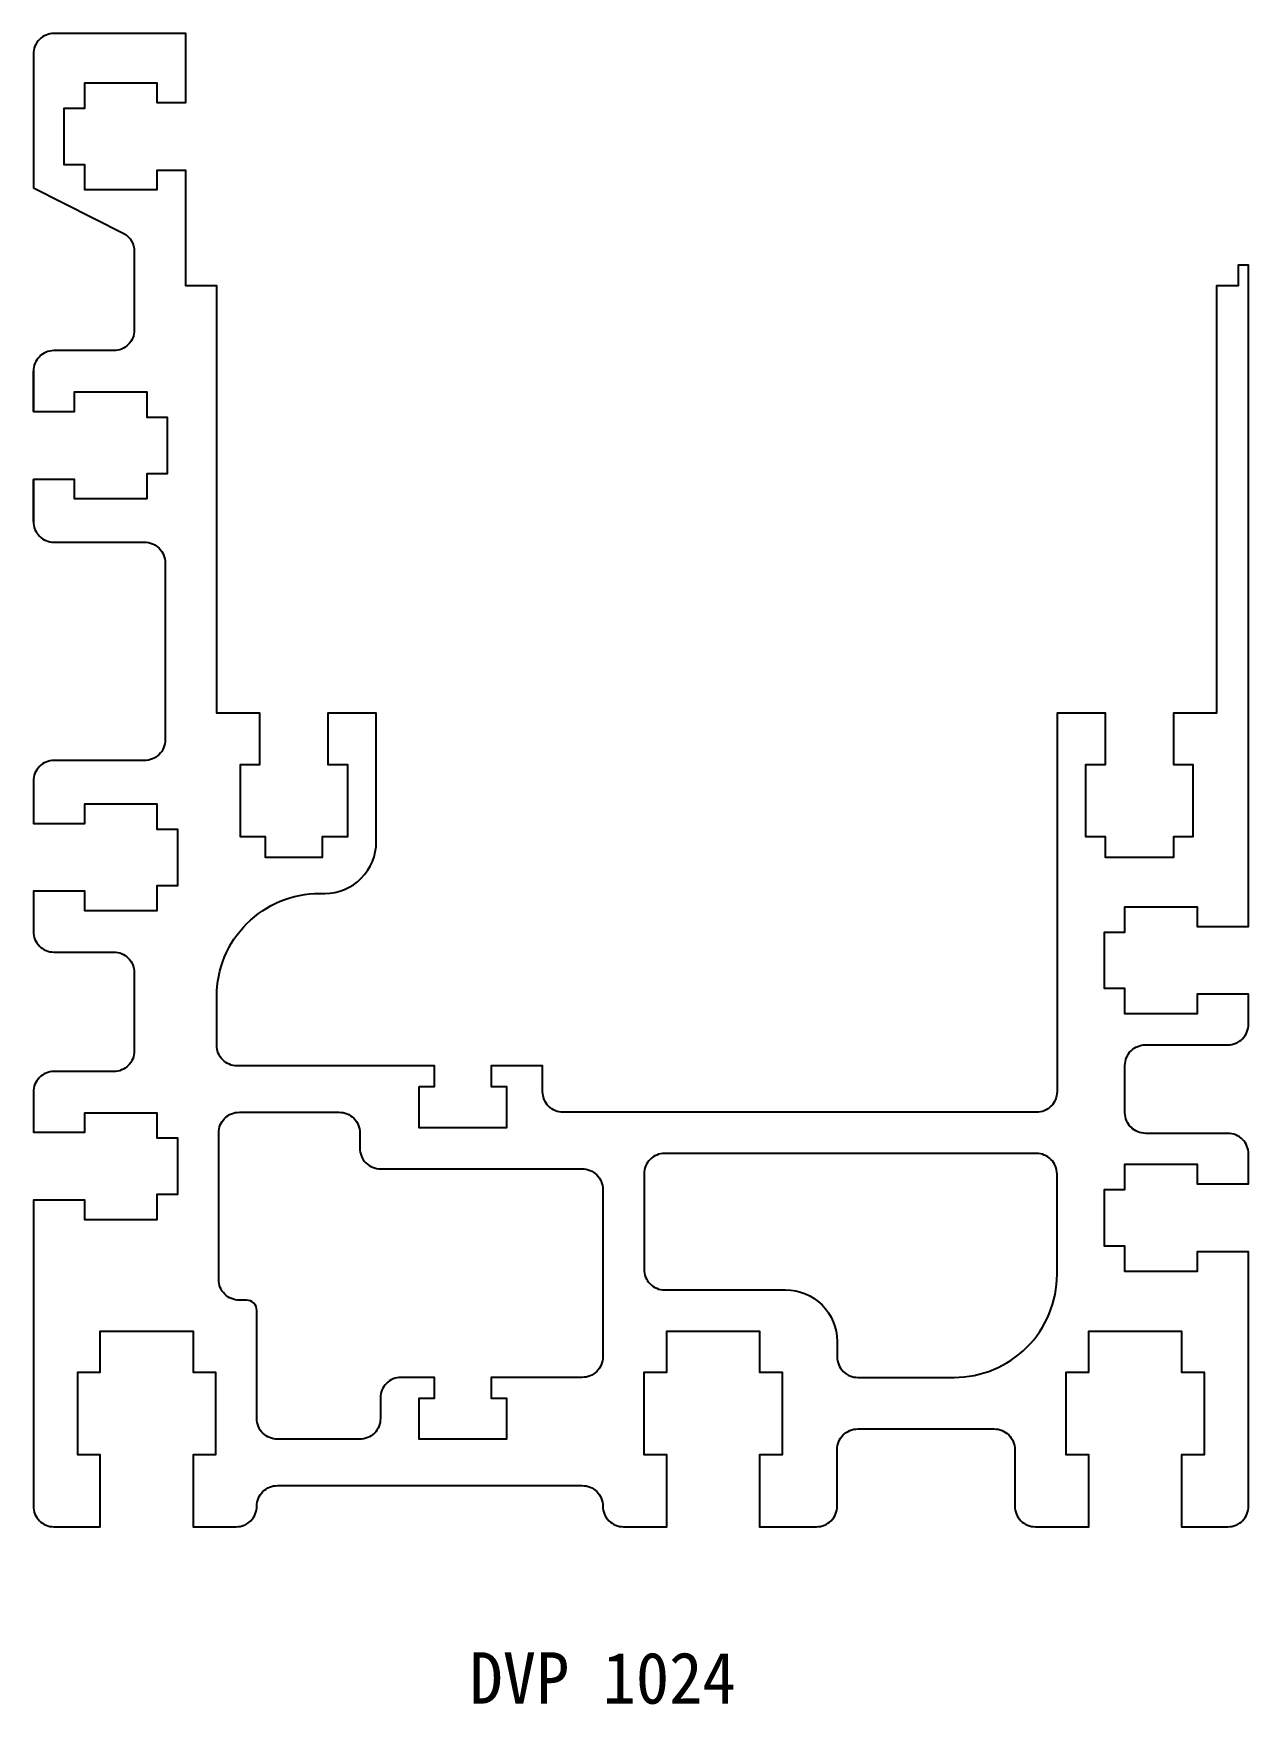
# Model space of a CAD drawing. Extents: x 2157 to 12417, y 247 to 1676.
# Drawn here: x 3145 to 3263, y 253 to 415.3 of the extents above; entities that cross this region are included whole.
import ezdxf

# ---------------------------------------------------------------- set-up
doc = ezdxf.new("R2010")
doc.units = 0
doc.header["$LTSCALE"] = 8
doc.layers.get('0').update_dxf_attribs({"linetype": 'CONTINUOUS'})
doc.layers.add('AM_0', color=7, linetype='CONTINUOUS', lineweight=30)
doc.styles.add('궁서체', font='')
doc.styles.get('궁서체').set_extended_font_data('GungsuhChe')

msp = doc.modelspace()

# ---------------------------------------------------------------- texts
at = {"layer": 'AM_0', "color": 7, "style": '궁서체'}
msp.add_text('DVP 1024', height=5, dxfattribs=at).set_placement((3187.31, 253.09))

# ---------------------------------------------------------------- linework, layer by layer
at = {"color": 7, "lineweight": -3}
for points in [[(3182.41, 313.02), (3183.91, 313.02), (3183.91, 315.02), (3164.76, 315.02, -0.414214), (3162.76, 317.02), (3162.76, 321.77, -0.414214), (3172.76, 331.77), (3173.26, 331.77, 0.414214), (3178.26, 336.77), (3178.26, 349.27), (3173.56, 349.27), (3173.56, 344.27), (3175.46, 344.27), (3175.46, 337.27), (3173.01, 337.27), (3173.01, 335.27), (3167.51, 335.27), (3167.51, 337.27), (3165.06, 337.27), (3165.06, 344.27), (3166.96, 344.27), (3166.96, 349.27), (3162.76, 349.27), (3162.76, 390.77), (3159.76, 390.77), (3159.76, 401.97), (3156.96, 401.97), (3156.96, 400.07), (3149.96, 400.07), (3149.96, 402.52), (3147.96, 402.52), (3147.96, 408.02), (3149.96, 408.02), (3149.96, 410.47), (3156.96, 410.47), (3156.96, 408.57), (3159.76, 408.57), (3159.76, 415.27), (3146.96, 415.27, 0.414214), (3144.96, 413.27), (3144.96, 400.27), (3153.75, 395.85, -0.2698), (3154.76, 394.11), (3154.76, 386.47, -0.414214), (3152.76, 384.47), (3146.96, 384.47, 0.414214), (3144.96, 382.47), (3144.96, 378.57), (3144.96, 382.47), (3144.96, 378.57), (3148.96, 378.57), (3148.96, 380.47), (3155.96, 380.47), (3155.96, 378.02), (3157.96, 378.02), (3157.96, 372.52), (3155.96, 372.52), (3155.96, 370.07), (3148.96, 370.07), (3148.96, 371.97), (3144.96, 371.97), (3144.96, 367.87), (3144.96, 371.97), (3144.96, 367.87, 0.414214), (3146.96, 365.87), (3155.76, 365.87, -0.414214), (3157.76, 363.87), (3157.76, 346.67, -0.414214), (3155.76, 344.67), (3146.96, 344.67, 0.414214), (3144.96, 342.67), (3144.96, 338.57), (3149.96, 338.57), (3149.96, 340.47), (3156.96, 340.47), (3156.96, 338.02), (3158.96, 338.02), (3158.96, 332.52), (3156.96, 332.52), (3156.96, 330.07), (3149.96, 330.07), (3149.96, 331.97), (3144.96, 331.97), (3144.96, 328.07, 0.414214), (3146.96, 326.07), (3152.76, 326.07, -0.414214), (3154.76, 324.07), (3154.76, 316.47, -0.414214), (3152.76, 314.47), (3146.96, 314.47, 0.414214), (3144.96, 312.47), (3144.96, 308.57), (3149.96, 308.57), (3149.96, 310.47), (3156.96, 310.47), (3156.96, 308.02), (3158.96, 308.02), (3158.96, 302.52), (3156.96, 302.52), (3156.96, 300.07), (3149.96, 300.07), (3149.96, 301.97), (3144.96, 301.97), (3144.96, 272.27, 0.414214), (3146.96, 270.27), (3151.46, 270.27), (3151.46, 277.27), (3149.26, 277.27), (3149.26, 285.27), (3151.46, 285.27), (3151.46, 289.27), (3160.46, 289.27), (3160.46, 285.27), (3162.66, 285.27), (3162.66, 277.27), (3160.46, 277.27), (3160.46, 270.27), (3164.66, 270.27, 0.414214), (3166.66, 272.27, -0.414214), (3168.66, 274.27), (3198.26, 274.27, -0.414214), (3200.26, 272.27), (3200.26, 272.27, 0.414214), (3202.26, 270.27), (3206.46, 270.27), (3206.46, 277.27), (3204.26, 277.27), (3204.26, 285.27), (3206.46, 285.27), (3206.46, 289.27), (3215.46, 289.27), (3215.46, 285.27), (3217.66, 285.27), (3217.66, 277.27), (3215.46, 277.27), (3215.46, 270.27), (3221.01, 270.27, 0.414214), (3223.01, 272.27), (3223.01, 277.77, -0.414214), (3225.01, 279.77), (3238.26, 279.77, -0.414214), (3240.26, 277.77), (3240.26, 272.27, 0.414214), (3242.26, 270.27), (3247.46, 270.27), (3247.46, 277.27), (3245.26, 277.27), (3245.26, 285.27), (3247.46, 285.27), (3247.46, 289.27), (3256.46, 289.27), (3256.46, 285.27), (3258.66, 285.27), (3258.66, 277.27), (3256.46, 277.27), (3256.46, 270.27), (3260.96, 270.27, 0.414214), (3262.96, 272.27), (3262.96, 296.97), (3257.96, 296.97), (3257.96, 295.07), (3250.96, 295.07), (3250.96, 297.52), (3248.96, 297.52), (3248.96, 303.02), (3250.96, 303.02), (3250.96, 305.47), (3257.96, 305.47), (3257.96, 303.57), (3262.96, 303.57), (3262.96, 306.47, 0.414214), (3260.96, 308.47), (3252.96, 308.47, -0.414214), (3250.96, 310.47), (3250.96, 315.07, -0.414214), (3252.96, 317.07), (3260.96, 317.07, 0.414214), (3262.96, 319.07), (3262.96, 321.97), (3257.96, 321.97), (3257.96, 320.07), (3250.96, 320.07), (3250.96, 322.52), (3248.96, 322.52), (3248.96, 328.02), (3250.96, 328.02), (3250.96, 330.47), (3257.96, 330.47), (3257.96, 328.57), (3262.96, 328.57), (3262.96, 392.77), (3261.96, 392.77), (3261.96, 390.77), (3259.86, 390.77), (3259.86, 349.27), (3255.66, 349.27), (3255.66, 344.27), (3257.56, 344.27), (3257.56, 337.27), (3255.66, 337.27), (3255.66, 335.27), (3249.06, 335.27), (3249.06, 337.27), (3247.16, 337.27), (3247.16, 344.27), (3249.06, 344.27), (3249.06, 349.27), (3244.36, 349.27), (3244.36, 312.52, -0.414214), (3242.36, 310.52), (3196.41, 310.52, -0.414214), (3194.41, 312.52), (3194.41, 315.02), (3189.41, 315.02), (3189.41, 313.02), (3190.91, 313.02), (3190.91, 309.02), (3182.41, 309.02)], [(3162.96, 308.52, -0.414214), (3164.96, 310.52), (3174.66, 310.52, -0.414214), (3176.66, 308.52), (3176.66, 307.02, 0.414214), (3178.66, 305.02), (3198.26, 305.02, -0.414214), (3200.26, 303.02), (3200.26, 286.77, -0.414214), (3198.26, 284.77), (3189.41, 284.77), (3189.41, 282.77), (3190.91, 282.77), (3190.91, 278.77), (3182.41, 278.77), (3182.41, 282.77), (3183.91, 282.77), (3183.91, 284.77), (3180.66, 284.77, 0.414214), (3178.66, 282.77), (3178.66, 280.77, -0.414214), (3176.66, 278.77), (3168.66, 278.77, -0.414214), (3166.66, 280.77), (3166.66, 291.27, 0.414214), (3165.66, 292.27), (3164.96, 292.27, -0.414214), (3162.96, 294.27)], [(3204.26, 295.27, 0.414214), (3206.26, 293.27), (3218.01, 293.27, -0.414214), (3223.01, 288.27), (3223.01, 286.77, 0.414214), (3225.01, 284.77), (3234.36, 284.77, 0.414214), (3244.36, 294.77), (3244.36, 304.52, 0.414214), (3242.36, 306.52), (3206.26, 306.52, 0.414214), (3204.26, 304.52)]]:
    msp.add_lwpolyline(points, format="xyb", close=True, dxfattribs=at)

msp.set_redraw_order([(e.dxf.handle, doc.entitydb.next_handle()) for e in msp.query("TEXT MTEXT ATTDEF DIMENSION ARC_DIMENSION")])  # texts and dimensions are drawn at this point

doc.saveas('drawing.dxf')
